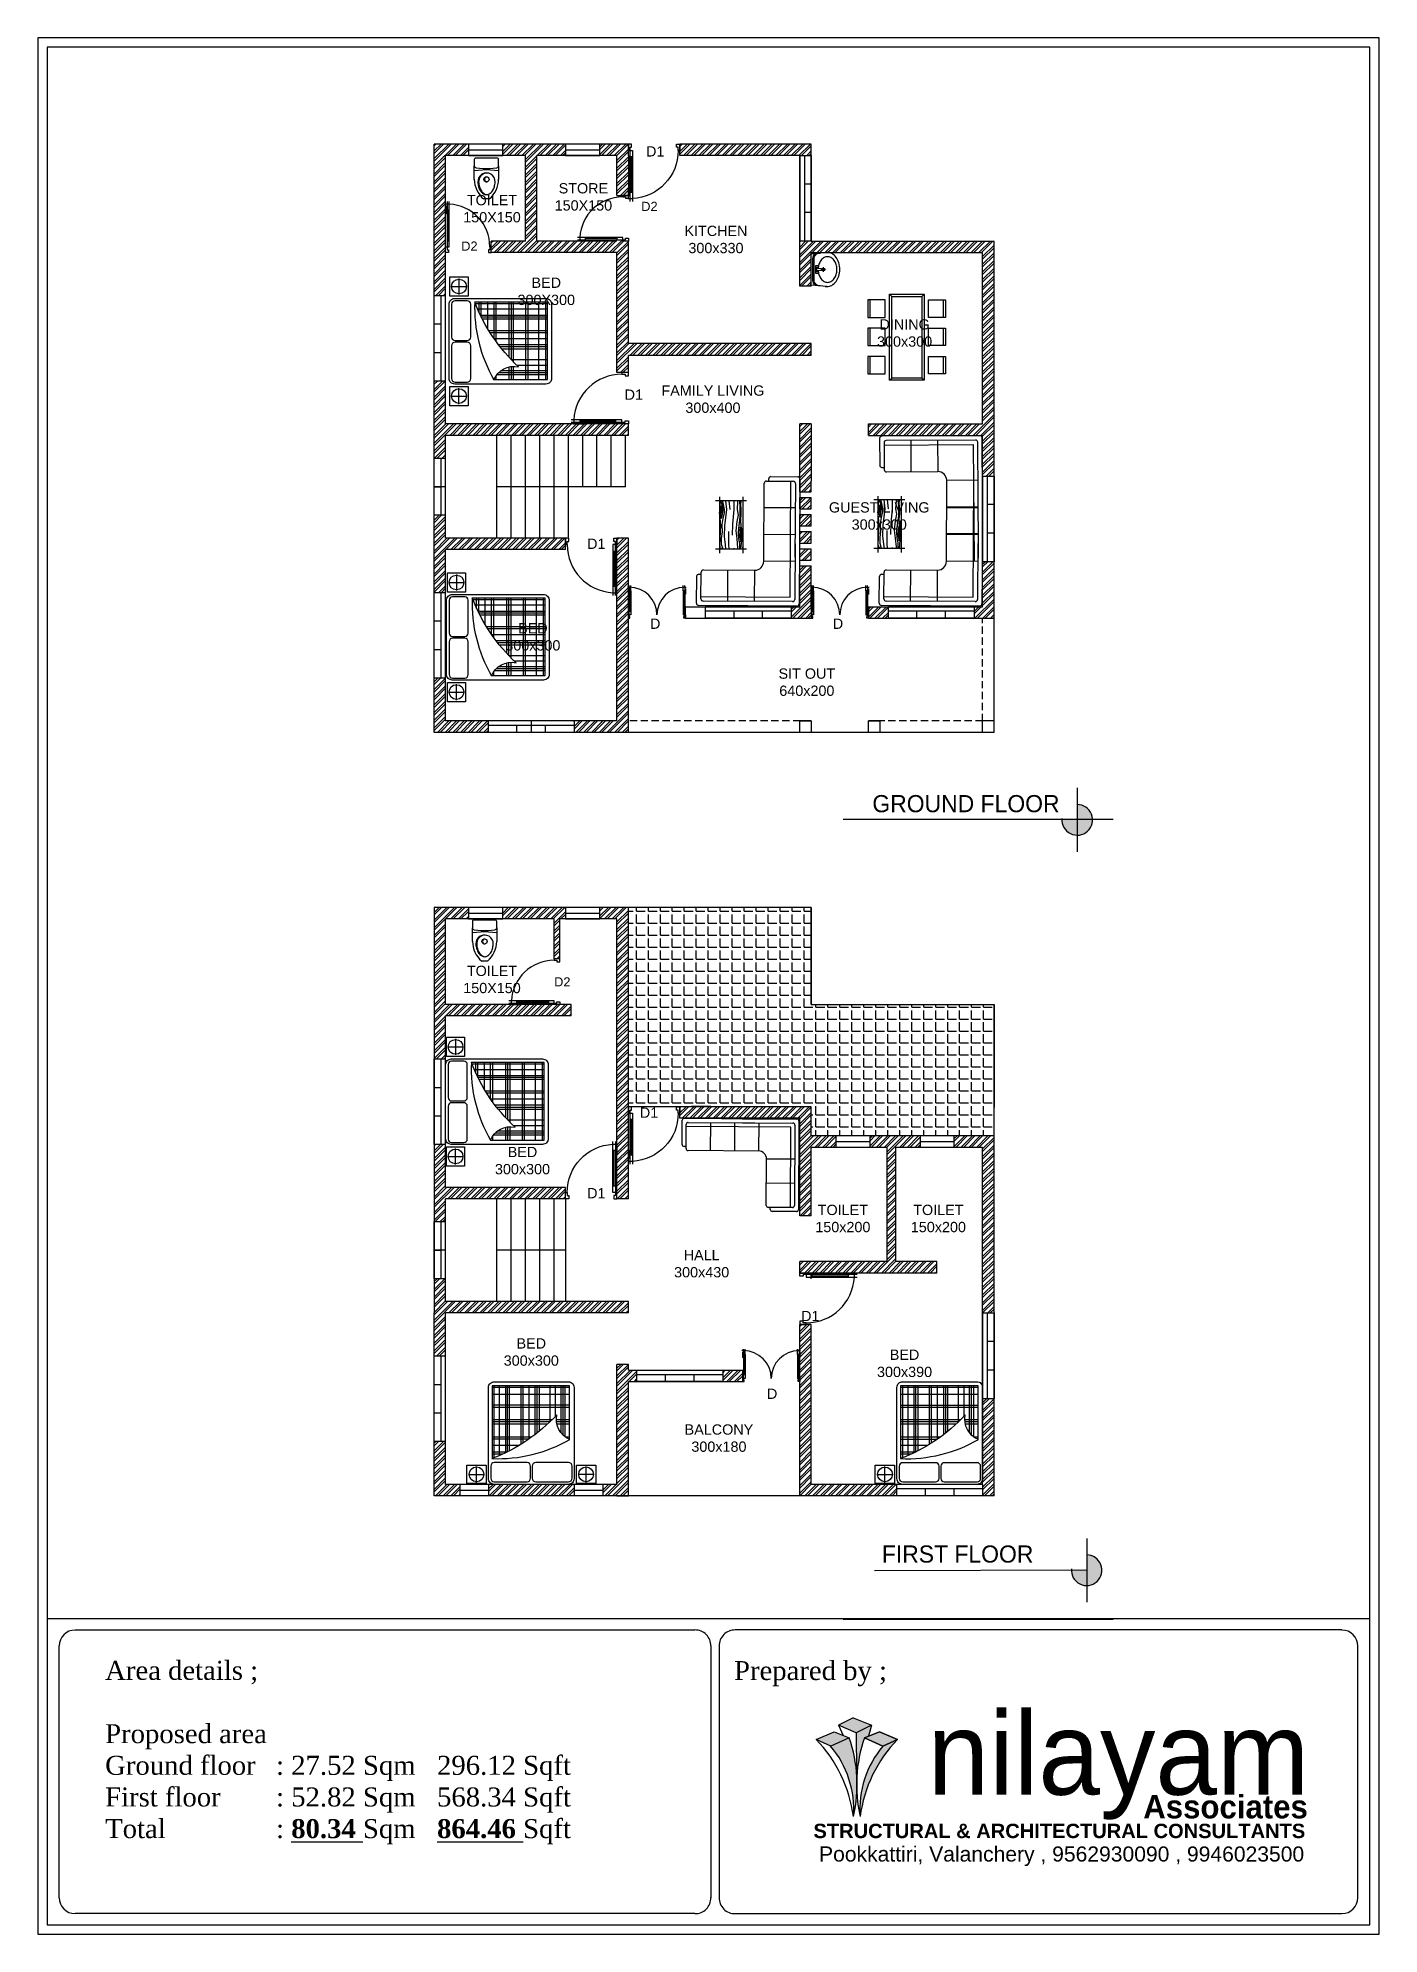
# Model space of a CAD drawing. Header units: millimetres. Extents: x 3220 to 17771, y -3925 to 7376.
# Drawn here: x 14459 to 16807, y 4056 to 7376 of the extents above; entities that cross this region are included whole.
import ezdxf

# ---------------------------------------------------------------- set-up
doc = ezdxf.new("R2010")
doc.units = ezdxf.units.MM
doc.header["$LTSCALE"] = 2
doc.linetypes.add('DASHED2', pattern=[9.525, 6.35, -3.175])
doc.layers.add('NETMANH', color=44, linetype='Continuous')
doc.layers.add('PLAN', color=10, linetype='Continuous')
pattern_1 = [(45, (4445.67, 0), (-6.735192, 6.735192), []), (45, (4450.16, 0), (-6.735192, 6.735192), [])]

msp = doc.modelspace()

# ---------------------------------------------------------------- texts
for s, width, insert, char_height, attachment_point in [('{\\fArial|b0|i0|c0|p34;D1}', 47.66, (15523.6, 7168), 18, 7), ('\\pxqc;{\\fArial|b0|i0|c0|p34;STORE\\P150X150}', 202.485, (15312.7, 7121.4), 18, 1), ('\\pxqc;{\\fArial|b0|i0|c0|p34;TOILET\\P150X150}', 202.485, (15152.7, 7100.7), 18, 1), ('{\\fArial|b0|i0|c0|p34;D2}', 47.66, (15515.2, 7072.7), 16, 7), ('\\pxqc;{\\fArial|b0|i0|c0|p34;KITCHEN\\P300x330}', 202.485, (15544.7, 7046.8), 18, 1), ('{\\fArial|b0|i0|c0|p34;D2}', 47.66, (15200.1, 7019.2), 16, 1), ('\\pxqc;{\\fArial|b0|i0|c0|p34;BED\\P300X300}', 202.485, (15247.7, 6956), 18, 1), ('\\pxqc;{\\fArial|b0|i0|c0|p34;DINING\\P300x300}', 202.485, (15874.9, 6883.1), 18, 1), ('{\\fArial|b0|i0|c0|p34;D1}', 47.66, (15486.1, 6760.1), 18, 1), ('\\pxqc;{\\fArial|b0|i0|c0|p34;FAMILY LIVING\\P300x400}', 202.485, (15539.4, 6767.2), 18, 1), ('\\pxqc;{\\fArial|b0|i0|c0|p34;GUEST LIVING\\P300x300}', 202.485, (15830.5, 6562.7), 18, 1), ('{\\fArial|b0|i0|c0|p34;D1}', 47.66, (15420.5, 6499), 18, 1), ('\\pxqc;{\\fArial|b0|i0|c0|p34;BED\\P300x300}', 202.485, (15224.2, 6351.1), 18, 1), ('{\\fArial|b0|i0|c0|p34;D}', 47.66, (15530.5, 6359), 18, 1), ('{\\fArial|b0|i0|c0|p34;D}', 47.66, (15850.5, 6359), 18, 1), ('\\pxqc;{\\fArial|b0|i0|c0|p34;SIT OUT\\P640x200}', 202.485, (15703.8, 6271.7), 18, 1), ('GROUND FLOOR', 1678.555, (15919.7, 6050), 30, 1), ('\\pxqc;{\\fArial|b0|i0|c0|p34;TOILET\\P150X150}', 202.485, (15152.7, 5751.2), 18, 1), ('{\\fArial|b0|i0|c0|p34;D2}', 47.66, (15362.7, 5730.9), 16, 1), ('{\\fArial|b0|i0|c0|p34;D1}', 47.66, (15544.9, 5485), 18, 9), ('\\pxqc;{\\fArial|b0|i0|c0|p34;BED\\P300x300}', 202.485, (15206.1, 5434.1), 18, 1), ('{\\fArial|b0|i0|c0|p34;D1}', 47.66, (15420.5, 5344), 18, 7), ('\\pxqc;{\\fArial|b0|i0|c0|p34;TOILET\\P150x200}', 202.485, (15766.8, 5332.7), 18, 1), ('\\pxqc;{\\fArial|b0|i0|c0|p34;TOILET\\P150x200}', 202.485, (15934, 5332.7), 18, 1), ('\\pxqc;{\\fArial|b0|i0|c0|p34;HALL\\P\\pt2;300x430}', 202.485, (15519.7, 5253.6), 18, 1), ('{\\fArial|b0|i0|c0|p34;D1}', 47.66, (15795, 5146.9), 18, 1), ('\\pxqc;{\\fArial|b0|i0|c0|p34;BED\\P300x300}', 202.485, (15221.5, 5098.9), 18, 1), ('\\pxqc;{\\fArial|b0|i0|c0|p34;BED\\P300x390}', 202.485, (15874.8, 5079.1), 18, 1), ('{\\fArial|b0|i0|c0|p34;D}', 47.66, (15735.2, 5010.8), 18, 1), ('\\pxqc;{\\fArial|b0|i0|c0|p34;BALCONY\\P300x180}', 202.485, (15549.9, 4948.2), 18, 1), ('FIRST FLOOR', 1678.555, (15936.3, 4736.2), 30, 1)]:
    msp.add_mtext_dynamic_manual_height_columns(s, width=width, gutter_width=12.5, heights=[0], dxfattribs=dict(insert=insert, char_height=char_height, attachment_point=attachment_point))
at = {"attachment_point": 1}
for s, insert, char_height, width in [('{\\fTimes New Roman|b0|i0|c0|p18;Area details ;\\P\\pxt9;\\PProposed area\\PGround floor ^I: 27.52 Sqm   296.12 Sqft\\PFirst floor^I: 52.82 Sqm   568.34 Sqft\\PTotal^I: \\fTimes New Roman|b1|i0|c0|p18;\\L80.34 \\fTimes New Roman|b0|i0|c0|p18;\\lSqm   \\fTimes New Roman|b1|i0|c0|p18;\\L864.46\\fTimes New Roman|b0|i0|c0|p18;\\l Sqft}', (14576.9, 4534.1), 33.2387, 928.144), ('{\\fTimes New Roman|b0|i0|c0|p18;Prepared by ;}', (15677.6, 4533.8), 33.239, 771.575), ('{\\fTimes New Roman|b0|i0|c0|p18;Prepared by ;}', (15677.6, 4533.8), 33.239, 771.575)]:
    msp.add_mtext(s, dxfattribs=dict(at, insert=insert, char_height=char_height, width=width))

# ---------------------------------------------------------------- blocks, each defined once
blk = doc.blocks.new('mb-di800')
blk.add_line((25, 850), (-8, 850))
for points in [[(25, 893), (25, 850)], [(65, 850), (65, 893)], [(25, 806), (3, 806), (3, 677)], [(25, 785), (8, 785), (8, 677), (3, 677)], [(25, 750), (65, 750), (65, 850), (25, 850), (25, 750)], [(25, 763), (25, 187)], [(65, 200), (65, 777)], [(65, 200), (25, 200), (25, 100), (65, 100), (65, 200)]]:
    blk.add_lwpolyline(points)
for points in [[(0, 0), (0, 100), (25, 100), (25, 50), (50, 50), (50, 0)], [(800, 0), (800, 100), (775, 100), (775, 50), (750, 50), (750, 0)]]:
    blk.add_lwpolyline(points, close=True)
at = {"layer": 'NETMANH', "linetype": 'Continuous'}
blk.add_line((45, 200), (45, 750), dxfattribs=at)
blk.add_arc((25, 100), 750, 0, 86.9428, dxfattribs=at)
blk = doc.blocks.new('mb-di2-1800')
for p, q in [((25, 975), (-25, 975)), ((25, 975), (25, 1025)), ((25, 924), (25, 896)), ((75, 975), (75, 1025)), ((75, 855), (75, 220)), ((1725, 975), (1725, 1025)), ((1725, 855), (1725, 220)), ((1775, 975), (1775, 1025)), ((1775, 975), (1825, 975)), ((1775, 924), (1775, 896))]:
    blk.add_line(p, q)
for points in [[(25, 924), (-3, 924), (-3, 755)], [(25, 896), (2, 896), (2, 755), (-3, 755)], [(25, 855), (75, 855), (75, 975), (25, 975), (25, 855)], [(25, 878), (25, 220)], [(1775, 855), (1725, 855), (1725, 975), (1775, 975), (1775, 855)], [(1775, 924), (1803, 924), (1803, 755)], [(1775, 896), (1798, 896), (1798, 755), (1803, 755)], [(1775, 878), (1775, 220)], [(25, 220), (75, 220), (75, 100), (25, 100), (25, 220)], [(1775, 220), (1725, 220), (1725, 100), (1775, 100), (1775, 220)]]:
    blk.add_lwpolyline(points)
for points in [[(50, 0), (50, 50), (25, 50), (25, 100), (0, 100), (0, 0)], [(1750, 0), (1750, 50), (1775, 50), (1775, 100), (1800, 100), (1800, 0)]]:
    blk.add_lwpolyline(points, close=True)
at = {"layer": 'NETMANH', "linetype": 'Continuous'}
for p, q in [((50, 220), (50, 855)), ((1750, 220), (1750, 855))]:
    blk.add_line(p, q, dxfattribs=at)
at = {"layer": 'NETMANH'}
for centre, start, end in [((25, 100), 0, 90), ((1775, 100), 90, 180)]:
    blk.add_arc(centre, 875, start, end, dxfattribs=at)
blk = doc.blocks.new('g.doi1750x2100')
at = {"color": 44}
for p, q in [((-1285, -204), (-958, -204)), ((-1121, -40), (-1121, -367)), ((1285, -204), (958, -204)), ((1121, -40), (1121, -367)), ((451, -2018), (451, -683)), ((494, -2018), (494, -658)), ((494, -658), (803, -658)), ((530, -2018), (530, -645)), ((591, -616), (803, -616)), ((654, -2018), (654, -588)), ((764, -2018), (764, -542)), ((-785, -964), (-706, -964)), ((-687, -2018), (-687, -977)), ((-645, -2018), (-645, -1013)), ((-602, -2018), (-602, -1062)), ((-159, -2018), (-159, -1081)), ((-116, -2018), (-116, -1047)), ((-74, -2018), (-74, -1014)), ((-5, -964), (803, -964)), ((51, -2018), (51, -921)), ((51, -921), (803, -921)), ((175, -2018), (175, -842)), ((214, -2018), (214, -817)), ((253, -793), (803, -793)), ((-785, -1233), (-523, -1233)), ((-785, -1276), (-516, -1276)), ((-785, -1322), (-513, -1322)), ((-492, -2018), (-492, -1390)), ((-426, -1322), (803, -1322)), ((-379, -2018), (-379, -1276)), ((-379, -1276), (803, -1276)), ((-334, -1233), (803, -1233)), ((-785, -1574), (803, -1574)), ((-785, -1617), (803, -1617)), ((-785, -1840), (803, -1840)), ((-785, -1982), (803, -1982))]:
    blk.add_line(p, q, dxfattribs=at)
blk.add_line((-785, -921), (-784, -921))
for points in [[(-875, -117, -0.414214), (-758, 0), (758, 0, -0.414214), (875, -117), (875, -1983, -0.414214), (758, -2100), (-758, -2100, -0.414214), (-875, -1983)], [(-764, -52, 0.414214), (-835, -123), (-835, -373, 0.414214), (-764, -444), (-92, -444, 0.414214), (-21, -373), (-21, -123, 0.414214), (-92, -52)], [(86, -52, 0.414214), (15, -123), (15, -373, 0.414214), (86, -444), (758, -444, 0.414214), (829, -373), (829, -123, 0.414214), (758, -52)], [(-790, -919, -0.366781), (-523, -1423, -0.115738), (804, -527, 0.1416)]]:
    blk.add_lwpolyline(points, format="xyb", close=True)
for points in [[(-1318, -17), (-924, -17), (-924, -390), (-1318, -390)], [(924, -17), (1318, -17), (1318, -390), (924, -390)]]:
    blk.add_lwpolyline(points, close=True)
blk.add_lwpolyline([(-785, -916), (-785, -2018), (803, -2018), (803, -526)])
for centre in [(-1121, -204), (1121, -204)]:
    blk.add_circle(centre, 151)
blk = doc.blocks.new('mb-lavabo2')
at = {"linetype": 'Continuous'}
for points in [[(-261, -239), (-239, 0), (239, 0), (261, -239)], [(-15, -106), (-61, -106), (-61, -89), (-61, -71), (0, -71), (61, -71), (61, -89), (61, -106), (15, -106)], [(28, -80), (-28, -80)]]:
    blk.add_lwpolyline(points, dxfattribs=at)
for points in [[(-258, -212, 0.045361), (-261, -239, 0.126822)], [(-261, -239, 0.126822), (-242, -311, 0.10607), (-184, -377, 0.085783), (-103, -419, 0.075445), (0, -435, 0.075445), (103, -419, 0.085783), (184, -377, 0.10607), (242, -311, 0.126822), (261, -239, 0.045361), (258, -212, 0.10607)], [(-250, -136), (-250, -130, -0.414214), (-163, -43), (0, -43), (163, -43, -0.414214), (250, -130), (250, -136)], [(-245, -66, -0.229741), (-163, -26), (163, -26, -0.229741), (245, -66)], [(-197, -248, 0.12971), (-183, -300, 0.10642), (-139, -349, 0.084454), (-78, -380, 0.073566), (-1, -391, 0.073566), (76, -380, 0.084454), (137, -349, 0.10642), (181, -300, 0.12971), (194, -248, 0.12971), (181, -196, 0.10642), (137, -147, 0.084454), (76, -117, 0.058047), (15, -106, 0.073566)], [(-15, -106, 0.060302), (-78, -117, 0.084454), (-139, -147, 0.10642), (-183, -196, 0.12971), (-197, -248, 0.12971)], [(-28, -97), (-20, -97, -0.385832), (-16, -101), (-10, -156, 0.270314), (10, -156), (16, -101, -0.385832), (20, -97), (28, -97)]]:
    blk.add_lwpolyline(points, format="xyb", dxfattribs=at)
at = {"color": 44, "linetype": 'Continuous'}
for points in [[(-36, -186), (0, -186), (36, -186)], [(-26, -89), (-17, -89)], [(0, -217), (0, -159)], [(26, -89), (17, -89)]]:
    blk.add_lwpolyline(points, dxfattribs=at)
for centre in [(-43, -89), (0, -186), (43, -89)]:
    blk.add_circle(centre, 17.4, dxfattribs=at)
at = {"linetype": 'Continuous'}
blk.add_circle((0, -186), 21.7, dxfattribs=at)
blk = doc.blocks.new('ban6c 800x2000')
for p, q in [((-854, 1463), (-854, 1868)), ((-350, 1950), (-400, 2000)), ((400, 2000), (350, 1950)), ((853, 1463), (853, 1868)), ((-854, 806), (-854, 1211)), ((853, 806), (853, 1211)), ((-854, 152), (-854, 556)), ((853, 152), (853, 556)), ((-400, 0), (-350, 50)), ((400, 0), (350, 50))]:
    blk.add_line(p, q)
for points in [[(-503, 1868), (-904, 1868), (-904, 1463), (-503, 1463)], [(-400, 2000), (400, 2000), (400, 0), (-400, 0)], [(-350, 1950), (350, 1950), (350, 50), (-350, 50)], [(503, 1868), (903, 1868), (903, 1463), (503, 1463)], [(-503, 1211), (-904, 1211), (-904, 806), (-503, 806)], [(503, 1211), (903, 1211), (903, 806), (503, 806)], [(-503, 556), (-904, 556), (-904, 152), (-503, 152)], [(503, 556), (903, 556), (903, 152), (503, 152)]]:
    blk.add_lwpolyline(points, close=True)
blk = doc.blocks.new('bo salon20')
for p, q in [((-3210, 1819), (-3210, 2487)), ((-3154, 2542), (-1096, 2542)), ((-3099, 1708), (-3099, 2376)), ((-3043, 2431), (-1207, 2431)), ((-1541, 2542), (-39, 2542)), ((-1541, 2431), (-151, 2431)), ((-95, 2376), (-95, 151)), ((16, 2487), (16, 39)), ((-3099, 1764), (-3154, 1764)), ((-1096, 1652), (-3043, 1652)), ((-874, 151), (-874, 1430)), ((-151, 95), (-818, 95)), ((-762, 39), (-762, 95)), ((-39, -16), (-707, -16))]:
    blk.add_line(p, q)
for centre, radius, start, end in [((-3154, 2487), 55.6, 90, 180), ((-3043, 2376), 55.6, 90, 180), ((-151, 2376), 55.6, 0, 90), ((-39, 2487), 55.6, 0, 90), ((-3154, 1819), 55.6, 180, 270), ((-3043, 1708), 55.6, 180, 270), ((-1096, 1430), 223, 0, 90), ((-818, 151), 55.6, 180, 270), ((-707, 39), 55.6, 180, 270), ((-151, 151), 55.6, 270, 0), ((-39, 39), 55.6, 270, 0)]:
    blk.add_arc(centre, radius, start, end)
at = {"layer": 'NETMANH'}
for p, q in [((-2431, 2431), (-2431, 1652)), ((-1764, 2431), (-1764, 1652)), ((-1096, 2431), (-1096, 1652)), ((-206, 2320), (-3099, 2320)), ((-206, 95), (-206, 2320)), ((-95, 1430), (-874, 1430)), ((-95, 762), (-874, 762))]:
    blk.add_line(p, q, dxfattribs=at)
blk = doc.blocks.new('nilayan new')
h = blk.add_hatch(color=256)
h.set_gradient(color1=(13, 97, 231), color2=(163, 196, 250), one_color=1, tint=0.81, name='HEMISPHERICAL')
h.paths.add_polyline_path([(-542.848, 296.148), (-543.052, 296.23), (-543.218, 296.149), (-543.018, 296.064)])
h.paths.add_polyline_path([(-543.016, 295.622, -0.006631), (-543.013, 295.58, -0.069334), (-542.927, 296.007), (-542.882, 296.026), (-542.848, 296.148), (-543.018, 296.064)])
h = blk.add_hatch(color=256)
h.set_gradient(color1=(171, 171, 160), color2=(233, 233, 231), one_color=1, tint=0.91)
h.paths.add_polyline_path([(-543.265, 296.076), (-543.464, 295.991), (-543.303, 295.916), (-543.099, 296.007)])
h.paths.add_polyline_path([(-543.099, 296.007), (-543.303, 295.916, -0.197043), (-543.05, 295.133, 0.041266), (-543.013, 295.39, -0.030102), (-543.013, 295.58, 0.069334)])
h.paths.add_polyline_path([(-542.927, 296.007), (-542.722, 295.916), (-542.561, 295.991), (-542.76, 296.076)])
h.paths.add_polyline_path([(-542.561, 295.991), (-542.722, 295.916, 0.197043), (-542.976, 295.133, -0.158169)])
for p, q in [((-543.052, 296.23), (-543.218, 296.149)), ((-543.018, 296.064), (-543.218, 296.149)), ((-543.218, 296.149), (-543.163, 296.034)), ((-543.052, 296.23), (-542.848, 296.148)), ((-542.848, 296.148), (-543.018, 296.064)), ((-542.848, 296.148), (-542.882, 296.026)), ((-543.464, 295.991), (-543.265, 296.076)), ((-543.303, 295.916), (-543.464, 295.991)), ((-543.099, 296.007), (-543.303, 295.916)), ((-543.265, 296.076), (-543.099, 296.007)), ((-543.018, 296.064), (-543.016, 295.622)), ((-542.76, 296.076), (-542.927, 296.007)), ((-542.927, 296.007), (-542.722, 295.916)), ((-542.561, 295.991), (-542.76, 296.076)), ((-542.722, 295.916), (-542.561, 295.991))]:
    blk.add_line(p, q)
for points in [[(-543.265, 296.076), (-543.099, 296.007), (-543.303, 295.916), (-543.464, 295.991), (-543.265, 296.076)], [(-542.76, 296.076), (-542.561, 295.991), (-542.722, 295.916), (-542.927, 296.007), (-542.76, 296.076)]]:
    blk.add_lwpolyline(points)
for centre, radius, start, end in [((-544.579, 294.922), 1.544, 7.8259, 43.7778), ((-544.132, 295.215), 1.085, 355.6446, 40.2323), ((-544.588, 295.485), 1.579, 347.0994, 19.3132), ((-541.437, 295.485), 1.579, 160.6868, 192.9006), ((-541.893, 295.215), 1.085, 139.7677, 184.3554), ((-541.446, 294.922), 1.544, 136.2222, 172.1741)]:
    blk.add_arc(centre, radius, start, end)
at = {"attachment_point": 1}
for s, width, insert, char_height in [('{\\fBauhaus|b0|i0|c0|p2;\\C5;nilayam}', 18.84828, (-542.225, 296.297), 0.92248), ('{\\fArial|b0|i0|c0|p34;Pookkattiri, Valanchery , 9562930090 , 9946023500}', 13.33237, (-543.433, 294.798), 0.168)]:
    blk.add_mtext_dynamic_manual_height_columns(s, width=width, gutter_width=1, heights=[0], dxfattribs=dict(at, insert=insert, char_height=char_height))
for s, insert, char_height, width in [('{\\fBauhaus|b1|i0|c0|p2;Associates}', (-539.823, 295.37), 0.25945, 11.05359), ('{\\fArial Greek|b1|i0|c0|p34;STRUCTURAL & ARCHITECTURAL CONSULTANTS}', (-543.495, 295.051), 0.16, 15.33754)]:
    blk.add_mtext(s, dxfattribs=dict(at, insert=insert, char_height=char_height, width=width))

# ---------------------------------------------------------------- hatches: boundary and pattern name
at = {"true_color": 0xf8991e}
h = msp.add_hatch(dxfattribs=at)
h.set_pattern_fill('ANSI32', color=30)
h.paths.add_polyline_path([(15382.7, 5363.2), (15172.7, 5363.2), (15172.7, 5438.2), (15152.7, 5438.2), (15152.7, 5303.2), (15172.7, 5303.2), (15172.7, 5343.2), (15382.7, 5343.2), (15382.7, 5354.4)])
h.paths.add_polyline_path([(15172.7, 5663.2), (15392.7, 5663.2), (15392.7, 5683.2), (15362.7, 5683.2), (15172.7, 5683.2), (15172.7, 5833.2), (15212.7, 5833.2), (15212.7, 5853.2), (15152.7, 5853.2), (15152.7, 5588.2), (15172.7, 5588.2)])
h.paths.add_polyline_path([(15382.7, 5853.2), (15272.7, 5853.2), (15272.7, 5833.2), (15362.7, 5833.2), (15362.7, 5763.2), (15372.7, 5763.2), (15372.7, 5833.2), (15382.7, 5833.2)], flags=17)
h.paths.add_polyline_path([(15855.7, 5453.2), (15812.7, 5453.2), (15812.7, 5504.2), (15582.7, 5504.2), (15582.7, 5492.9), (15582.7, 5484.2), (15792.7, 5484.2), (15792.7, 5374.2), (15792.7, 5313.2), (15812.7, 5313.2), (15812.7, 5373.2), (15812.7, 5433.2), (15855.7, 5433.2)])
h.paths.add_polyline_path([(16003.1, 5453.2), (15915.7, 5453.2), (15915.7, 5433.2), (15945.2, 5433.2), (15945.2, 5233.2), (15792.7, 5233.2), (15792.7, 5213.2), (15803.9, 5213.2), (16032.7, 5213.2), (16032.7, 5233.2), (15960.2, 5233.2), (15960.2, 5433.2), (16003.1, 5433.2)])
h.paths.add_polyline_path([(16132.7, 5453.2), (16063.1, 5453.2), (16063.1, 5433.2), (16112.7, 5433.2), (16112.7, 5253.2), (16112.7, 5203.2), (16112.7, 5143.2), (16132.7, 5143.2)])
h.paths.add_polyline_path([(16132.7, 4993.2), (16112.7, 4993.2), (16112.7, 4843.2), (16112.7, 4823.2), (16132.7, 4823.2)])
h.paths.add_polyline_path([(15962.7, 4843.2), (15812.7, 4843.2), (15812.7, 5123.2), (15792.7, 5123.2), (15792.7, 5074.5), (15792.9, 5074.5), (15792.9, 5065.1), (15792.7, 5043.2), (15792.7, 5023.2), (15792.7, 4823.2), (15962.7, 4823.2)])
h.paths.add_polyline_path([(15492.7, 4843.2), (15492.7, 5053.2), (15472.7, 5053.2), (15472.7, 4843.2), (15447.7, 4843.2), (15447.7, 4823.2), (15492.7, 4823.2)])
h.paths.add_polyline_path([(15197.7, 4843.2), (15172.7, 4843.2), (15172.7, 4918.2), (15152.7, 4918.2), (15152.7, 4823.2), (15197.7, 4823.2)])
h.paths.add_polyline_path([(15397.7, 4843.2), (15247.7, 4843.2), (15247.7, 4823.2), (15397.7, 4823.2)])
h.paths.add_polyline_path([(15172.7, 5143.2), (15492.7, 5143.2), (15492.7, 5163.2), (15172.7, 5163.2), (15172.7, 5203.2), (15152.7, 5203.2), (15152.7, 5143.2), (15152.7, 5068.2), (15172.7, 5068.2)])
h.paths.add_polyline_path([(15492.7, 5853.2), (15442.7, 5853.2), (15442.7, 5833.2), (15472.7, 5833.2), (15472.7, 5683.2), (15472.7, 5663.2), (15472.7, 5343.2), (15492.7, 5343.2), (15492.7, 5503.2), (15492.7, 5504.2)])
h.paths.add_polyline_path([(15692.7, 5043.2), (15657.7, 5043.2), (15657.7, 5023.2), (15692.7, 5023.2), (15692.7, 5028.7)])
h.paths.add_polyline_path([(15507.7, 5043.2), (15492.7, 5043.2), (15492.7, 5023.2), (15507.7, 5023.2)])
h.paths.add_polyline_path([(15357, 5706.1), (15393.5, 5706.1), (15393.5, 5739.1), (15357, 5739.1)], flags=9)
h.paths.add_polyline_path([(15270.1, 5041), (15375.5, 5041), (15375.5, 5108.2), (15270.1, 5108.2)], flags=9)
h.paths.add_polyline_path([(15981.7, 5274.5), (16087.2, 5274.5), (16087.2, 5341.7), (15981.7, 5341.7)], flags=9)
h.paths.add_polyline_path([(15928.8, 4698.7), (16253.8, 4698.7), (16253.8, 4743.7), (15928.8, 4743.7)], flags=9)
h.paths.add_polyline_path([(15912.2, 6012.5), (16277.2, 6012.5), (16277.2, 6057.5), (15912.2, 6057.5)], flags=9)
h.paths.add_polyline_path([(15668.4, 4480.8), (15946.7, 4480.8), (15946.7, 4551.8), (15668.4, 4551.8)], flags=25)
h.paths.add_polyline_path([(15668.4, 4480.8), (15946.7, 4480.8), (15946.7, 4551.8), (15668.4, 4551.8)], flags=25)
h.paths.add_polyline_path([(15517.1, 7158.2), (15558.3, 7158.2), (15558.3, 7195.2), (15517.1, 7195.2)], flags=9)
h.paths.add_polyline_path([(15194.4, 6994.4), (15231, 6994.4), (15231, 7027.3), (15194.4, 7027.3)], flags=9)
h.paths.add_polyline_path([(15509.5, 7064), (15546, 7064), (15546, 7097), (15509.5, 7097)], flags=9)
h.paths.add_polyline_path([(15198.3, 5693), (15308, 5693), (15308, 5760.1), (15198.3, 5760.1)], flags=25)
h.paths.add_polyline_path([(15585.7, 4890), (15714.9, 4890), (15714.9, 4957.1), (15585.7, 4957.1)], flags=9)
h.paths.add_polyline_path([(15568.3, 5195.7), (15673.8, 5195.7), (15673.8, 5262.9), (15568.3, 5262.9)], flags=9)
h.paths.add_polyline_path([(15814.5, 5274.5), (15920, 5274.5), (15920, 5341.7), (15814.5, 5341.7)], flags=25)
h.paths.add_polyline_path([(15923.3, 5021.2), (16028.8, 5021.2), (16028.8, 5088.4), (15923.3, 5088.4)], flags=9)
h.paths.add_polyline_path([(15254.7, 5376.2), (15360.2, 5376.2), (15360.2, 5443.4), (15254.7, 5443.4)], flags=9)
h.paths.add_polyline_path([(15198.3, 7042.5), (15308, 7042.5), (15308, 7109.7), (15198.3, 7109.7)], flags=9)
h.paths.add_polyline_path([(15358.3, 7063.2), (15468, 7063.2), (15468, 7130.4), (15358.3, 7130.4)], flags=9)
h.paths.add_polyline_path([(15586.4, 6988.6), (15705.7, 6988.6), (15705.7, 7055.8), (15586.4, 7055.8)], flags=9)
h.paths.add_polyline_path([(15294.2, 6898.1), (15403.8, 6898.1), (15403.8, 6965.3), (15294.2, 6965.3)], flags=9)
h.paths.add_polyline_path([(15272.7, 6293.2), (15378.2, 6293.2), (15378.2, 6360.4), (15272.7, 6360.4)], flags=9)
h.paths.add_polyline_path([(15750.6, 6213.5), (15858.8, 6213.5), (15858.8, 6280.6), (15750.6, 6280.6)], flags=9)
h.paths.add_polyline_path([(15545.8, 6709), (15735, 6709), (15735, 6776.2), (15545.8, 6776.2)], flags=9)
h.paths.add_polyline_path([(15923.5, 6824.9), (16028.9, 6824.9), (16028.9, 6892.1), (15923.5, 6892.1)], flags=9)
h.paths.add_polyline_path([(15839.3, 6504.5), (16024.4, 6504.5), (16024.4, 6571.6), (15839.3, 6571.6)], flags=9)
h.paths.add_polyline_path([(15728.7, 4983), (15755.9, 4983), (15755.9, 5020.1), (15728.7, 5020.1)], flags=9)
h.paths.add_polyline_path([(15844, 6331.2), (15871.2, 6331.2), (15871.2, 6368.3), (15844, 6368.3)], flags=9)
h.paths.add_polyline_path([(15524, 6331.2), (15551.2, 6331.2), (15551.2, 6368.3), (15524, 6368.3)], flags=9)
h.paths.add_polyline_path([(15512.9, 5475.1), (15554, 5475.1), (15554, 5512.2), (15512.9, 5512.2)], flags=9)
h.paths.add_polyline_path([(15788.5, 5119), (15829.7, 5119), (15829.7, 5156.1), (15788.5, 5156.1)], flags=9)
h.paths.add_polyline_path([(15414, 5334.1), (15455.2, 5334.1), (15455.2, 5371.2), (15414, 5371.2)], flags=9)
h.paths.add_polyline_path([(15479.7, 6732.2), (15520.8, 6732.2), (15520.8, 6769.3), (15479.7, 6769.3)], flags=9)
h.paths.add_polyline_path([(15414, 6471.1), (15455.2, 6471.1), (15455.2, 6508.2), (15414, 6508.2)], flags=9)
h.paths.add_polyline_path([(14566.9, 4200.7), (15385.3, 4200.7), (15385.3, 4552), (14566.9, 4552)], flags=9)
h = msp.add_hatch(dxfattribs=at)
h.set_pattern_fill('ANSI32', color=30)
h.set_pattern_definition(pattern_1)
h.paths.add_polyline_path([(15247.7, 6179.8), (15172.7, 6179.8), (15172.7, 6254.8), (15152.7, 6254.8), (15152.7, 6159.8), (15247.7, 6159.8)])
h.paths.add_polyline_path([(15492.7, 6359.8), (15492.7, 6499.8), (15472.7, 6499.8), (15472.7, 6179.8), (15397.7, 6179.8), (15397.7, 6159.8), (15492.7, 6159.8)])
h.paths.add_polyline_path([(16132.7, 6458.6), (16112.7, 6458.6), (16112.7, 6379.8), (16097.7, 6379.8), (16097.7, 6359.8), (16132.7, 6359.8)])
h.paths.add_polyline_path([(15947.7, 6379.8), (15912.7, 6379.8), (15912.7, 6359.8), (15947.7, 6359.8)])
h.paths.add_polyline_path([(15812.7, 6379.8), (15812.7, 6401.7), (15812.5, 6401.7), (15812.5, 6411.1), (15812.7, 6451.2), (15792.7, 6451.2), (15792.7, 6379.8), (15777.7, 6379.8), (15777.7, 6359.8), (15812.7, 6359.8), (15812.7, 6365.3)])
h.paths.add_polyline_path([(15812.7, 6571.2), (15792.8, 6571.2), (15792.7, 6560.9), (15792.7, 6551.2), (15812.7, 6551.2)])
h.paths.add_polyline_path([(15812.7, 6541.2), (15792.7, 6541.2), (15792.7, 6521.2), (15812.7, 6521.2)])
h.paths.add_polyline_path([(15812.7, 6511.2), (15792.7, 6511.2), (15792.7, 6491.2), (15812.7, 6491.2)])
h.paths.add_polyline_path([(15812.7, 6699.8), (15792.7, 6699.8), (15792.7, 6599.8), (15792.7, 6581.2), (15812.7, 6581.2), (15812.7, 6599.8)])
h.paths.add_polyline_path([(16132.7, 7019.8), (15812.7, 7019.8), (15792.7, 7019.8), (15792.7, 6940.8), (15812.7, 6940.8), (15812.7, 6999.8), (15834.7, 6999.8), (15837.1, 7000, -0.045361), (15840.2, 7000.3, -0.060721), (15844.3, 6999.8), (16112.7, 6999.8), (16112.7, 6699.8), (15912.7, 6699.8), (15912.7, 6679.8), (16112.7, 6679.8), (16112.7, 6608.6), (16132.7, 6608.6)])
h.paths.add_polyline_path([(15812.7, 6481.2), (15792.7, 6481.2), (15792.7, 6461.2), (15812.7, 6461.2)])
h.paths.add_polyline_path([(15492.7, 7019.8), (15482.7, 7019.8), (15482.7, 7022.3), (15472.7, 7022.3), (15416.4, 7022.3), (15414.2, 7022.3), (15414.2, 7020.6), (15425, 7020.6), (15472.7, 7019.8), (15332.7, 7019.8), (15332.7, 7169.8), (15382.7, 7169.8), (15382.7, 7189.8), (15272.7, 7189.8), (15272.7, 7169.8), (15312.7, 7169.8), (15312.7, 7019.8), (15252.7, 7019.8), (15252.7, 6999.8), (15472.7, 6999.8), (15472.7, 6789.8), (15492.7, 6789.8), (15492.7, 6819.8), (15812.7, 6819.8), (15812.7, 6840.8), (15492.7, 6840.8)])
h.paths.add_polyline_path([(15212.7, 7189.8), (15152.7, 7189.8), (15152.7, 6924.8), (15172.7, 6924.8), (15172.7, 6999.8), (15172.7, 7009.8), (15172.7, 7169.8), (15212.7, 7169.8)])
h.paths.add_polyline_path([(15492.7, 7169.8), (15492.7, 7189.8), (15442.7, 7189.8), (15442.7, 7169.8), (15472.7, 7169.8), (15472.7, 7099.8), (15492.7, 7099.8)], flags=17)
h.paths.add_polyline_path([(15492.7, 6699.8), (15481.4, 6699.8), (15172.7, 6699.8), (15172.7, 6774.8), (15152.7, 6774.8), (15152.7, 6639.8), (15172.7, 6639.8), (15172.7, 6679.8), (15492.7, 6679.8)])
h.paths.add_polyline_path([(15172.7, 6479.8), (15382.7, 6479.8), (15382.7, 6499.8), (15172.7, 6499.8), (15172.7, 6539.8), (15152.7, 6539.8), (15152.7, 6404.8), (15172.7, 6404.8)])
h.paths.add_polyline_path([(15517.1, 7158.2), (15558.3, 7158.2), (15558.3, 7195.2), (15517.1, 7195.2)], flags=9)
h.paths.add_polyline_path([(15194.4, 6994.4), (15231, 6994.4), (15231, 7027.3), (15194.4, 7027.3)], flags=9)
h.paths.add_polyline_path([(15509.5, 7064), (15546, 7064), (15546, 7097), (15509.5, 7097)], flags=25)
h.paths.add_polyline_path([(15492.8, 5770.8), (15529.4, 5770.8), (15529.4, 5803.8), (15492.8, 5803.8)], flags=9)
h.paths.add_polyline_path([(15206.1, 5657.8), (15242.7, 5657.8), (15242.7, 5690.7), (15206.1, 5690.7)], flags=9)
h.paths.add_polyline_path([(15210, 5693), (15319.7, 5693), (15319.7, 5760.1), (15210, 5760.1)], flags=9)
h.paths.add_polyline_path([(15370, 5693), (15479.7, 5693), (15479.7, 5760.1), (15370, 5760.1)], flags=9)
h.paths.add_polyline_path([(15597.4, 4890), (15726.6, 4890), (15726.6, 4957.1), (15597.4, 4957.1)], flags=9)
h.paths.add_polyline_path([(15580, 5195.7), (15685.5, 5195.7), (15685.5, 5262.9), (15580, 5262.9)], flags=9)
h.paths.add_polyline_path([(15826.2, 5244.5), (15931.7, 5244.5), (15931.7, 5311.7), (15826.2, 5311.7)], flags=9)
h.paths.add_polyline_path([(15935, 5021.2), (16040.5, 5021.2), (16040.5, 5088.4), (15935, 5088.4)], flags=9)
h.paths.add_polyline_path([(15605.8, 5535.3), (15711.3, 5535.3), (15711.3, 5602.5), (15605.8, 5602.5)], flags=9)
h.paths.add_polyline_path([(15266.4, 5376.2), (15371.8, 5376.2), (15371.8, 5443.4), (15266.4, 5443.4)], flags=9)
h.paths.add_polyline_path([(15198.3, 7042.5), (15308, 7042.5), (15308, 7109.7), (15198.3, 7109.7)], flags=9)
h.paths.add_polyline_path([(15358.3, 7063.2), (15468, 7063.2), (15468, 7130.4), (15358.3, 7130.4)], flags=25)
h.paths.add_polyline_path([(15586.4, 6988.6), (15705.7, 6988.6), (15705.7, 7055.8), (15586.4, 7055.8)], flags=25)
h.paths.add_polyline_path([(15294.2, 6898.1), (15403.8, 6898.1), (15403.8, 6965.3), (15294.2, 6965.3)], flags=25)
h.paths.add_polyline_path([(15272.7, 6293.2), (15378.2, 6293.2), (15378.2, 6360.4), (15272.7, 6360.4)], flags=9)
h.paths.add_polyline_path([(15750.6, 6213.5), (15858.8, 6213.5), (15858.8, 6280.6), (15750.6, 6280.6)], flags=9)
h.paths.add_polyline_path([(15545.8, 6709), (15735, 6709), (15735, 6776.2), (15545.8, 6776.2)], flags=9)
h.paths.add_polyline_path([(15923.5, 6824.9), (16028.9, 6824.9), (16028.9, 6892.1), (15923.5, 6892.1)], flags=25)
h.paths.add_polyline_path([(15839.3, 6504.5), (16024.4, 6504.5), (16024.4, 6571.6), (15839.3, 6571.6)], flags=9)
h.paths.add_polyline_path([(15740.4, 4983), (15767.6, 4983), (15767.6, 5020.1), (15740.4, 5020.1)], flags=9)
h.paths.add_polyline_path([(15844, 6331.2), (15871.2, 6331.2), (15871.2, 6368.3), (15844, 6368.3)], flags=9)
h.paths.add_polyline_path([(15524, 6331.2), (15551.2, 6331.2), (15551.2, 6368.3), (15524, 6368.3)], flags=9)
h.paths.add_polyline_path([(15524.6, 5464.1), (15565.7, 5464.1), (15565.7, 5501.2), (15524.6, 5501.2)], flags=9)
h.paths.add_polyline_path([(15800.2, 5119), (15841.4, 5119), (15841.4, 5156.1), (15800.2, 5156.1)], flags=9)
h.paths.add_polyline_path([(15425.7, 5334.1), (15466.9, 5334.1), (15466.9, 5371.2), (15425.7, 5371.2)], flags=9)
h.paths.add_polyline_path([(15479.7, 6732.2), (15520.8, 6732.2), (15520.8, 6769.3), (15479.7, 6769.3)], flags=9)
h.paths.add_polyline_path([(15414, 6471.1), (15455.2, 6471.1), (15455.2, 6508.2), (15414, 6508.2)], flags=9)
h.paths.add_polyline_path([(15610.8, 4457.5), (15945, 4457.5), (15945, 4542.7), (15610.8, 4542.7)], flags=25)
h.paths.add_polyline_path([(15610.8, 4457.5), (15945, 4457.5), (15945, 4542.7), (15610.8, 4542.7)], flags=25)
h = msp.add_hatch(dxfattribs=at)
h.set_pattern_fill('ANSI32', color=30)
h.set_pattern_definition(pattern_1)
h.paths.add_polyline_path([(15792.7, 7169.8), (15812.7, 7169.8), (15812.7, 7189.8), (15582.7, 7189.8), (15582.7, 7178.5), (15582.7, 7169.8)])
h = msp.add_hatch(color=256)
h.dxf.hatch_style = 1
h.paths.add_polyline_path([(16278.2, 6033.3), (16278.2, 6008.1), (16304.9, 6008.1, 0.397337)])
h.paths.add_polyline_path([(16305, 6006.6, 0.014491), (16304.9, 6008.1), (16278.2, 6008.1), (16278.2, 5979.8, 0.414214)])
h.paths.add_polyline_path([(16278.2, 6008.1), (16251.5, 6008.1, 0.014491), (16251.5, 6006.6, 0.414214), (16278.2, 5979.8)])
at = {"true_color": 0xffffff}
h = msp.add_hatch(dxfattribs=at)
h.set_pattern_fill('ANGLE', scale=3)
h.set_pattern_definition([(0, (0, 0), (0, 20.955), [15.24, -5.715]), (90, (0, 0), (-20.955, 1e-15), [15.24, -5.715])])
h.paths.add_polyline_path([(16132.7, 5683.2), (15812.7, 5683.2), (15812.7, 5853.2), (15492.7, 5853.2), (15492.7, 5504.2), (15812.7, 5504.2), (15812.7, 5503.2), (15812.7, 5453.2), (16132.7, 5453.2)])
h.paths.add_polyline_path([(15481.1, 5770.8), (15517.7, 5770.8), (15517.7, 5803.8), (15481.1, 5803.8)], flags=9)
h = msp.add_hatch(color=256)
h.dxf.hatch_style = 1
h.paths.add_polyline_path([(16294.8, 4719.6), (16294.8, 4694.3), (16321.5, 4694.3, 0.397337)])
h.paths.add_polyline_path([(16321.6, 4692.8, 0.014491), (16321.5, 4694.3), (16294.8, 4694.3), (16294.8, 4666, 0.414214)])
h.paths.add_polyline_path([(16294.8, 4694.3), (16268.1, 4694.3, 0.014491), (16268.1, 4692.8, 0.414214), (16294.8, 4666)])

# ---------------------------------------------------------------- linework, layer by layer
for p, q in [((15152.7, 6159.8), (15152.7, 7189.8)), ((15492.7, 7189.8), (15152.7, 7189.8)), ((15272.7, 7189.8), (15212.7, 7189.8)), ((15212.7, 7189.8), (15212.7, 7169.8)), ((15212.7, 7179.8), (15272.7, 7179.8)), ((15272.7, 7169.8), (15272.7, 7189.8)), ((15442.7, 7189.8), (15382.7, 7189.8)), ((15382.7, 7189.8), (15382.7, 7169.8)), ((15382.7, 7179.8), (15442.7, 7179.8)), ((15442.7, 7169.8), (15442.7, 7189.8)), ((15492.7, 7169.8), (15492.7, 7189.8)), ((15812.7, 7189.8), (15582.7, 7189.8)), ((15582.7, 7169.8), (15582.7, 7189.8)), ((15812.7, 7019.8), (15812.7, 7189.8)), ((15172.7, 6999.8), (15172.7, 7169.8)), ((15312.7, 7169.8), (15172.7, 7169.8)), ((15212.7, 7169.8), (15272.7, 7169.8)), ((15223, 7128), (15223, 7151.9)), ((15226.1, 7148.4), (15232.3, 7147.6)), ((15256.2, 7147.6), (15262.3, 7148.4)), ((15265.4, 7151.9), (15265.4, 7128)), ((15312.7, 7019.8), (15312.7, 7169.8)), ((15472.7, 7169.8), (15332.7, 7169.8)), ((15332.7, 7019.8), (15332.7, 7169.8)), ((15382.7, 7169.8), (15442.7, 7169.8)), ((15472.7, 7099.8), (15472.7, 7169.8)), ((15492.7, 7169.8), (15492.7, 7099.8)), ((15792.7, 7169.8), (15582.7, 7169.8)), ((15792.7, 6940.8), (15792.7, 7169.8)), ((15792.7, 7169.8), (15792.7, 7019.8)), ((15792.7, 7169.8), (15812.7, 7169.8)), ((15800.7, 7169.8), (15800.7, 7019.8)), ((15812.7, 7169.8), (15812.7, 7019.8)), ((15812.7, 7119.8), (15800.7, 7119.8)), ((15249.3, 7093.7), (15239.2, 7093.7)), ((15472.7, 7099.8), (15492.7, 7099.8)), ((15812.7, 7069.8), (15800.7, 7069.8)), ((15312.7, 7019.8), (15252.7, 7019.8)), ((15252.7, 6999.8), (15252.7, 7019.8)), ((15472.7, 7019.8), (15332.7, 7019.8)), ((15492.7, 6840.8), (15492.7, 7019.8)), ((15812.7, 7019.8), (15792.7, 7019.8)), ((15812.7, 7019.8), (16132.7, 7019.8)), ((16132.7, 6159.8), (16132.7, 7019.8)), ((15172.7, 6699.8), (15172.7, 6999.8)), ((15472.7, 6999.8), (15252.7, 6999.8)), ((15472.7, 6789.8), (15472.7, 6999.8)), ((15812.7, 6999.8), (16112.7, 6999.8)), ((15812.7, 6940.8), (15812.7, 6999.8)), ((16112.7, 6699.8), (16112.7, 6999.8)), ((15812.7, 6940.8), (15792.7, 6940.8)), ((15152.7, 6774.8), (15152.7, 6924.8)), ((15152.7, 6924.8), (15172.7, 6924.8)), ((15164.7, 6774.8), (15164.7, 6924.8)), ((15172.7, 6774.8), (15172.7, 6924.8)), ((15152.7, 6874.8), (15164.7, 6874.8)), ((15812.7, 6840.8), (15492.7, 6840.8)), ((15812.7, 6839.8), (15812.7, 6840.8)), ((15812.7, 6819.8), (15812.7, 6839.8)), ((15152.7, 6824.8), (15164.7, 6824.8)), ((15812.7, 6819.8), (15492.7, 6819.8)), ((15492.7, 6789.8), (15492.7, 6819.8)), ((15172.7, 6774.8), (15152.7, 6774.8)), ((15492.7, 6789.8), (15472.7, 6789.8)), ((15492.7, 6699.8), (15172.7, 6699.8)), ((15492.7, 6679.8), (15172.7, 6679.8)), ((15172.7, 6499.8), (15172.7, 6679.8)), ((15262.7, 6499.8), (15262.7, 6679.8)), ((15287.7, 6499.8), (15287.7, 6679.8)), ((15312.7, 6499.8), (15312.7, 6679.8)), ((15337.7, 6499.8), (15337.7, 6679.8)), ((15362.7, 6499.8), (15362.7, 6679.8)), ((15387.7, 6499.8), (15387.7, 6679.8)), ((15412.7, 6589.8), (15412.7, 6679.8)), ((15437.7, 6589.8), (15437.7, 6679.8)), ((15462.7, 6589.8), (15462.7, 6679.8)), ((15487.7, 6589.8), (15487.7, 6679.8)), ((15492.7, 6679.8), (15492.7, 6699.8)), ((15792.7, 6599.8), (15792.7, 6699.8)), ((15812.7, 6699.8), (15792.7, 6699.8)), ((15812.7, 6699.8), (15812.7, 6599.8)), ((15912.7, 6699.8), (16112.7, 6699.8)), ((15912.7, 6679.8), (15912.7, 6699.8)), ((15912.7, 6679.8), (16112.7, 6679.8)), ((15932.2, 6674.4), (15932.5, 6627.6)), ((16107.9, 6679.5), (15936.1, 6678.4)), ((16112.5, 6570.2), (16111.8, 6675.6)), ((16112.7, 6379.8), (16112.7, 6679.8)), ((15152.7, 6539.8), (15152.7, 6639.8)), ((15152.7, 6639.8), (15172.7, 6639.8)), ((15164.7, 6539.8), (15164.7, 6639.8)), ((15172.7, 6539.8), (15172.7, 6639.8)), ((15940.1, 6666.7), (15940.4, 6619.8)), ((16100.2, 6671.6), (15944, 6670.6)), ((16104.7, 6570.1), (16104.1, 6667.7)), ((15936.5, 6623.7), (15940.4, 6623.7)), ((15944.3, 6615.9), (16034.1, 6616.5)), ((16112.7, 6608.6), (16112.7, 6458.6)), ((16112.7, 6608.6), (16132.7, 6608.6)), ((16120.7, 6608.6), (16120.7, 6458.6)), ((16132.7, 6608.6), (16132.7, 6458.6)), ((15172.7, 6589.8), (15152.7, 6589.8)), ((15152.7, 6589.8), (15164.7, 6589.8)), ((15487.7, 6589.8), (15262.7, 6589.8)), ((15792.7, 6581.2), (15792.7, 6599.8)), ((15792.7, 6581.2), (15812.7, 6581.2)), ((15812.7, 6581.2), (15812.7, 6599.8)), ((15929.2, 6573.5), (15929.2, 6474.9)), ((15970, 6573.5), (15970, 6474.9)), ((16049.5, 6459.3), (16049.8, 6602.5)), ((16105.4, 6464.7), (16104.6, 6593.6)), ((15699.5, 6565.3), (15645.1, 6565.3)), ((15651.9, 6572.1), (15651.9, 6473.5)), ((15692.7, 6572.1), (15692.7, 6473.5)), ((15792.7, 6551.2), (15792.7, 6571.2)), ((15792.7, 6571.2), (15812.7, 6571.2)), ((15792.7, 6551.2), (15812.7, 6551.2)), ((15792.7, 6521.2), (15792.7, 6541.2)), ((15792.7, 6541.2), (15812.7, 6541.2)), ((15812.7, 6551.2), (15812.7, 6571.2)), ((15812.7, 6521.2), (15812.7, 6541.2)), ((15976.8, 6566.7), (15922.4, 6566.7)), ((16132.7, 6558.6), (16120.7, 6558.6)), ((15172.7, 6539.8), (15152.7, 6539.8)), ((15792.7, 6521.2), (15812.7, 6521.2)), ((15792.7, 6491.2), (15792.7, 6511.2)), ((15792.7, 6511.2), (15812.7, 6511.2)), ((15812.7, 6491.2), (15812.7, 6511.2)), ((16132.7, 6508.6), (16120.7, 6508.6)), ((15387.7, 6499.8), (15172.7, 6499.8)), ((15172.7, 6179.8), (15172.7, 6479.8)), ((15382.7, 6479.8), (15172.7, 6479.8)), ((15382.7, 6479.8), (15382.7, 6499.8)), ((15472.7, 6179.8), (15472.7, 6499.8)), ((15492.7, 6499.8), (15472.7, 6499.8)), ((15492.7, 6359.8), (15492.7, 6499.8)), ((15699.5, 6480.3), (15645.1, 6480.3)), ((15792.7, 6491.2), (15812.7, 6491.2)), ((15792.7, 6461.2), (15792.7, 6481.2)), ((15792.7, 6481.2), (15812.7, 6481.2)), ((15812.7, 6461.2), (15812.7, 6481.2)), ((15976.8, 6481.7), (15922.4, 6481.7)), ((16104.4, 6490.2), (16103.8, 6392.5)), ((16112.2, 6490.1), (16111.5, 6384.7)), ((15792.7, 6461.2), (15812.7, 6461.2)), ((15792.7, 6379.8), (15792.7, 6451.2)), ((15792.7, 6451.2), (15812.7, 6451.2)), ((15812.7, 6379.8), (15812.7, 6451.2)), ((15944, 6444.3), (16033.8, 6443.8)), ((16132.7, 6458.6), (16112.7, 6458.6)), ((15931.9, 6385.8), (15932.2, 6432.7)), ((15936.2, 6436.6), (15940.1, 6436.6)), ((15939.8, 6393.6), (15940.1, 6440.5)), ((15152.7, 6254.8), (15152.7, 6404.8)), ((15152.7, 6404.8), (15172.7, 6404.8)), ((15164.7, 6254.8), (15164.7, 6404.8)), ((15172.7, 6254.8), (15172.7, 6404.8)), ((15592.7, 6379.8), (15792.7, 6379.8)), ((15592.7, 6359.8), (15592.7, 6379.8)), ((15777.7, 6379.8), (15627.7, 6379.8)), ((15627.7, 6359.8), (15627.7, 6379.8)), ((15777.7, 6379.8), (15777.7, 6359.8)), ((15812.7, 6379.8), (15812.7, 6359.8)), ((15912.7, 6379.8), (16112.7, 6379.8)), ((15912.7, 6379.8), (15912.7, 6359.8)), ((16107.6, 6380.8), (15935.8, 6381.9)), ((16099.8, 6388.7), (15943.7, 6389.7)), ((15947.7, 6359.8), (15947.7, 6379.8)), ((16097.7, 6379.8), (15947.7, 6379.8)), ((16097.7, 6379.8), (16097.7, 6359.8)), ((15152.7, 6354.8), (15164.7, 6354.8)), ((15492.7, 6159.8), (15492.7, 6359.8)), ((15592.7, 6359.8), (15812.7, 6359.8)), ((15777.7, 6371.8), (15627.7, 6371.8)), ((15777.7, 6359.8), (15627.7, 6359.8)), ((15677.7, 6359.8), (15677.7, 6371.8)), ((15727.7, 6359.8), (15727.7, 6371.8)), ((15912.7, 6359.8), (16132.7, 6359.8)), ((16097.7, 6371.8), (15947.7, 6371.8)), ((16097.7, 6359.8), (15947.7, 6359.8)), ((15997.7, 6359.8), (15997.7, 6371.8)), ((16047.7, 6359.8), (16047.7, 6371.8)), ((15152.7, 6304.8), (15164.7, 6304.8)), ((15172.7, 6254.8), (15152.7, 6254.8)), ((15472.7, 6179.8), (15172.7, 6179.8)), ((15397.7, 6179.8), (15247.7, 6179.8)), ((15247.7, 6159.8), (15247.7, 6179.8)), ((15322.7, 6179.8), (15322.7, 6159.8)), ((15397.7, 6179.8), (15397.7, 6159.8)), ((15812.7, 6179.8), (15792.7, 6179.8)), ((15792.7, 6159.8), (15792.7, 6179.8)), ((15932.7, 6179.8), (15912.7, 6179.8)), ((15912.7, 6159.8), (15912.7, 6179.8)), ((16132.7, 6179.8), (16112.7, 6179.8)), ((16112.7, 6159.8), (16112.7, 6179.8)), ((16132.7, 6159.8), (15152.7, 6159.8)), ((15397.7, 6171.8), (15247.7, 6171.8)), ((15397.7, 6159.8), (15247.7, 6159.8)), ((15297.7, 6159.8), (15297.7, 6171.8)), ((15347.7, 6159.8), (15347.7, 6171.8)), ((16278.2, 6062.4), (16278.2, 5950.8)), ((15868.6, 6008.1), (16341, 6008.1)), ((15812.7, 5853.2), (15152.7, 5853.2)), ((15152.7, 5853.2), (15152.7, 5143.2)), ((15272.7, 5853.2), (15212.7, 5853.2)), ((15212.7, 5853.2), (15212.7, 5833.2)), ((15212.7, 5843.2), (15272.7, 5843.2)), ((15272.7, 5833.2), (15272.7, 5853.2)), ((15442.7, 5853.2), (15382.7, 5853.2)), ((15382.7, 5853.2), (15382.7, 5833.2)), ((15382.7, 5843.2), (15442.7, 5843.2)), ((15442.7, 5833.2), (15442.7, 5853.2)), ((15492.7, 5503.2), (15492.7, 5853.2)), ((15812.7, 5853.2), (15812.7, 5683.2)), ((15812.7, 5683.2), (15812.7, 5853.2)), ((15362.7, 5833.2), (15172.7, 5833.2)), ((15172.7, 5683.2), (15172.7, 5833.2)), ((15212.7, 5833.2), (15272.7, 5833.2)), ((15219.8, 5793.8), (15219.8, 5817.6)), ((15222.9, 5814.1), (15229, 5813.4)), ((15252.9, 5813.4), (15259.1, 5814.1)), ((15262.2, 5817.6), (15262.2, 5793.8)), ((15362.7, 5833.2), (15332.7, 5833.2)), ((15362.7, 5763.2), (15362.7, 5833.2)), ((15472.7, 5833.2), (15372.7, 5833.2)), ((15372.7, 5763.2), (15372.7, 5833.2)), ((15382.7, 5833.2), (15442.7, 5833.2)), ((15472.7, 5683.2), (15472.7, 5833.2)), ((15246, 5759.4), (15235.9, 5759.4)), ((15372.7, 5763.2), (15362.7, 5763.2)), ((15312.7, 5683.2), (15172.7, 5683.2)), ((15362.7, 5683.2), (15172.7, 5683.2)), ((15392.7, 5683.2), (15362.7, 5683.2)), ((15392.7, 5663.2), (15392.7, 5683.2)), ((15472.7, 5663.2), (15472.7, 5683.2)), ((15812.7, 5683.2), (16132.7, 5683.2)), ((16132.7, 4823.2), (16132.7, 5683.2)), ((16132.7, 5683.2), (16132.7, 5503.2)), ((15392.7, 5663.2), (15172.7, 5663.2)), ((15172.7, 5363.2), (15172.7, 5663.2)), ((15472.7, 5343.2), (15472.7, 5663.2)), ((15152.7, 5438.2), (15152.7, 5588.2)), ((15152.7, 5588.2), (15172.7, 5588.2)), ((15164.7, 5438.2), (15164.7, 5588.2)), ((15172.7, 5438.2), (15172.7, 5588.2)), ((15152.7, 5538.2), (15164.7, 5538.2)), ((15152.7, 5488.2), (15164.7, 5488.2)), ((15812.7, 5504.2), (15492.7, 5504.2)), ((15812.7, 5504.2), (15492.7, 5504.2)), ((15492.7, 5343.2), (15492.7, 5503.2)), ((15582.7, 5484.2), (15582.7, 5504.2)), ((15792.7, 5504.2), (15582.7, 5504.2)), ((15792.7, 5484.2), (15582.7, 5484.2)), ((15603, 5505.6), (15636.7, 5505.6)), ((15792.7, 5374.2), (15792.7, 5484.2)), ((15812.7, 5503.2), (15812.7, 5504.2)), ((15812.7, 5453.2), (15812.7, 5503.2)), ((16132.7, 5453.2), (15812.7, 5453.2)), ((15855.7, 5453.2), (15855.7, 5433.2)), ((15915.7, 5433.2), (15915.7, 5453.2)), ((16003.1, 5453.2), (16003.1, 5433.2)), ((16063.1, 5433.2), (16063.1, 5453.2)), ((15172.7, 5438.2), (15152.7, 5438.2)), ((15792.7, 5313.2), (15792.7, 5433.2)), ((15812.7, 5338.7), (15812.7, 5433.2)), ((15945.2, 5433.2), (15812.7, 5433.2)), ((15855.7, 5443.2), (15915.7, 5443.2)), ((15945.2, 5433.2), (15945.2, 5233.2)), ((16112.7, 5433.2), (15960.2, 5433.2)), ((15960.2, 5433.2), (15960.2, 5233.2)), ((16003.1, 5443.2), (16063.1, 5443.2)), ((16112.7, 5253.2), (16112.7, 5433.2)), ((15382.7, 5363.2), (15172.7, 5363.2)), ((15382.7, 5343.2), (15382.7, 5363.2)), ((15812.7, 5313.2), (15812.7, 5373.2)), ((15172.7, 5163.2), (15172.7, 5343.2)), ((15382.7, 5343.2), (15172.7, 5343.2)), ((15172.7, 5163.2), (15172.7, 5343.2)), ((15262.7, 5163.2), (15262.7, 5343.2)), ((15287.7, 5163.2), (15287.7, 5343.2)), ((15312.7, 5163.2), (15312.7, 5343.2)), ((15337.7, 5163.2), (15337.7, 5343.2)), ((15362.7, 5163.2), (15362.7, 5343.2)), ((15382.7, 5343.2), (15382.7, 5163.2)), ((15492.7, 5343.2), (15472.7, 5343.2)), ((15812.7, 5313.2), (15792.7, 5313.2)), ((15152.7, 5203.2), (15152.7, 5303.2)), ((15152.7, 5303.2), (15172.7, 5303.2)), ((15164.7, 5203.2), (15164.7, 5303.2)), ((15172.7, 5203.2), (15172.7, 5303.2)), ((15172.7, 5253.2), (15152.7, 5253.2)), ((15152.7, 5253.2), (15164.7, 5253.2)), ((15382.7, 5253.2), (15262.7, 5253.2)), ((16112.7, 4843.2), (16112.7, 5253.2)), ((16112.7, 5203.2), (16112.7, 5253.2)), ((15792.7, 5207.6), (15792.7, 5233.2)), ((15945.2, 5233.2), (15792.7, 5233.2)), ((16032.7, 5213.2), (15792.7, 5213.2)), ((15812.7, 5203.2), (15812.7, 5213.2)), ((16032.7, 5233.2), (15960.2, 5233.2)), ((16032.7, 5213.2), (16032.7, 5233.2)), ((15172.7, 5203.2), (15152.7, 5203.2)), ((16112.7, 4843.2), (16112.7, 5183.2)), ((15492.7, 5163.2), (15172.7, 5163.2)), ((15492.7, 5143.2), (15492.7, 5163.2)), ((15152.7, 4823.2), (15152.7, 5143.2)), ((15492.7, 5143.2), (15172.7, 5143.2)), ((15172.7, 4843.2), (15172.7, 5143.2)), ((15812.7, 5123.2), (15792.7, 5123.2)), ((15792.7, 5043.2), (15792.7, 5122.8)), ((15812.7, 4843.2), (15812.7, 5122.8)), ((16112.7, 5143.2), (16112.7, 4993.2)), ((16112.7, 5143.2), (16132.7, 5143.2)), ((16120.7, 5143.2), (16120.7, 4993.2)), ((16132.7, 5143.2), (16132.7, 4993.2)), ((16132.7, 5093.2), (16120.7, 5093.2)), ((15152.7, 4918.2), (15152.7, 5068.2)), ((15152.7, 5068.2), (15172.7, 5068.2)), ((15164.7, 4918.2), (15164.7, 5068.2)), ((15172.7, 4918.2), (15172.7, 5068.2)), ((15472.7, 4843.2), (15472.7, 5053.2)), ((15492.7, 5053.2), (15472.7, 5053.2)), ((15492.7, 5043.2), (15492.7, 5053.2)), ((15492.7, 5043.2), (15492.7, 5053.2)), ((15152.7, 5018.2), (15164.7, 5018.2)), ((15492.7, 5043.2), (15692.7, 5043.2)), ((15492.7, 5023.2), (15692.7, 5023.2)), ((15492.7, 4823.2), (15492.7, 5023.2)), ((15507.7, 5023.2), (15507.7, 5043.2)), ((15657.7, 5035.2), (15507.7, 5035.2)), ((15657.7, 5023.2), (15507.7, 5023.2)), ((15557.7, 5023.2), (15557.7, 5035.2)), ((15607.7, 5023.2), (15607.7, 5035.2)), ((15657.7, 5043.2), (15657.7, 5023.2)), ((15692.7, 5023.2), (15692.7, 5043.2)), ((15792.7, 5023.2), (15792.7, 5043.2)), ((15792.7, 4823.2), (15792.7, 5023.2)), ((16132.7, 5043.2), (16120.7, 5043.2)), ((16132.7, 4993.2), (16112.7, 4993.2)), ((15152.7, 4968.2), (15164.7, 4968.2)), ((15172.7, 4918.2), (15152.7, 4918.2)), ((16104.9, 4922), (16104.8, 4922)), ((16132.7, 4823.2), (15152.7, 4823.2)), ((15472.7, 4843.2), (15172.7, 4843.2)), ((15197.7, 4843.2), (15197.7, 4823.2)), ((15197.7, 4833.2), (15247.7, 4833.2)), ((15247.7, 4843.2), (15247.7, 4823.2)), ((15397.7, 4843.2), (15397.7, 4823.2)), ((15397.7, 4833.2), (15447.7, 4833.2)), ((15447.7, 4843.2), (15447.7, 4823.2)), ((16112.7, 4843.2), (15812.7, 4843.2)), ((16037.7, 4823.2), (15887.7, 4823.2)), ((16112.7, 4843.2), (15962.7, 4843.2)), ((15962.7, 4823.2), (15962.7, 4843.2)), ((16112.7, 4835.2), (15962.7, 4835.2)), ((16012.7, 4823.2), (16012.7, 4835.2)), ((16062.7, 4823.2), (16062.7, 4835.2)), ((16112.7, 4843.2), (16112.7, 4823.2)), ((16294.8, 4748.6), (16294.8, 4637)), ((16294.8, 4692.8), (15923.3, 4691.7)), ((14524.3, 4588.2), (14947.2, 4588.2)), ((14923.2, 4588.2), (15609.1, 4588.2)), ((16741.5, 4588.2), (15679.6, 4588.2)), ((15868.6, 4607.4), (16341, 4607.4)), ((14496.4, 4490.8), (14496.4, 4560.2)), ((15637.1, 4560.2), (15637.1, 4490.8)), ((15651.6, 4560.2), (15651.6, 4490.8)), ((16769.4, 4490.8), (16769.4, 4560.2)), ((14496.4, 4119.5), (14496.4, 4490.8)), ((15637.1, 4490.8), (15637.1, 4119.5)), ((15651.6, 4490.8), (15651.6, 4119.5)), ((16769.4, 4119.5), (16769.4, 4490.8)), ((14947.2, 4091.6), (14524.3, 4091.6)), ((15609.1, 4091.6), (14947.2, 4091.6)), ((15679.6, 4091.6), (16741.5, 4091.6))]:
    msp.add_line(p, q)
at = {"linetype": 'DASHED2'}
for p, q in [((16112.7, 6179.8), (16112.7, 6359.8)), ((15812.7, 6179.8), (15492.7, 6179.8)), ((16112.7, 6179.8), (15912.7, 6179.8))]:
    msp.add_line(p, q, dxfattribs=at)
at = {"color": 44}
for p, q in [((15972.3, 5015.8), (15972.3, 4889.6)), ((15981.8, 5015.8), (15981.8, 4893.5)), ((15992.4, 5015.8), (15992.4, 4898.3)), ((15995.4, 5015.8), (15995.4, 4899.5)), ((15999.1, 5015.8), (15999.1, 4901.7)), ((16019.4, 5015.8), (16019.4, 4913.1)), ((16022.7, 5015.8), (16022.7, 4915.2)), ((16033.4, 5015.8), (16033.4, 4922)), ((16044, 5015.8), (16044, 4930)), ((16047.6, 5015.8), (16047.6, 4932.8)), ((16051.3, 5015.8), (16051.3, 4935.7)), ((16070.1, 5015.8), (16070.1, 4952.3)), ((16079.8, 5015.8), (16079.8, 4962.1)), ((16089.2, 5015.8), (16089.2, 4934)), ((16092.9, 5015.8), (16092.9, 4929.9)), ((16096.5, 5015.8), (16096.5, 4926.7)), ((16104.9, 5012.8), (15969, 5012.8)), ((16104.9, 5000.7), (15969, 5000.7)), ((16104.9, 4981.5), (15969, 4981.5)), ((16104.9, 4977.9), (15969, 4977.9)), ((16074.1, 4956.3), (15969, 4956.3)), ((16070.1, 4952.4), (15969, 4952.4)), ((16066.3, 4948.7), (15969, 4948.7)), ((16104.9, 4956.3), (16081.6, 4956.3)), ((16104.9, 4952.4), (16081.8, 4952.4)), ((16104.9, 4948.7), (16082.4, 4948.7)), ((16038.1, 4925.6), (15969, 4925.6)), ((16033.4, 4922), (15969, 4922)), ((16104.9, 4925.6), (16098.1, 4925.6)), ((16016, 4911), (15969, 4911)), ((15995.4, 4899.5), (15969, 4899.5)), ((15987.1, 4895.9), (15969, 4895.9)), ((15927.8, 4860.6), (15955.7, 4860.6)), ((15941.8, 4846.6), (15941.8, 4874.6))]:
    msp.add_line(p, q, dxfattribs=at)
for points in [[(15262.3, 7148.4, 0.379919), (15265.4, 7151.9), (15265.4, 7162.9, 0.414214), (15262.9, 7165.4), (15225.5, 7165.4, 0.414214), (15223, 7162.9), (15223, 7151.9, 0.379919), (15226.1, 7148.4)], [(15259.4, 7123.2, 1.051391), (15229.1, 7123.2, 0.060335), (15230.4, 7115)], [(15230.6, 7123.2, 0.060335), (15231.9, 7115, 0.081386), (15235.3, 7107.7, 0.106971), (15240.6, 7102.7)], [(15249.3, 7102.7, 0.106971), (15254.7, 7107.7, 0.081386), (15258.1, 7115, 0.060335), (15259.4, 7123.2)], [(15239.1, 7102.7, 0.136416), (15244.2, 7101.3, 0.136416), (15249.3, 7102.7)], [(15259.1, 5814.1, 0.379919), (15262.2, 5817.6), (15262.2, 5828.6, 0.414214), (15259.7, 5831.1), (15222.3, 5831.1, 0.414214), (15219.8, 5828.6), (15219.8, 5817.6, 0.379919), (15222.9, 5814.1)], [(15256.1, 5789, 1.051391), (15225.8, 5789, 0.060335), (15227.1, 5780.7)], [(15227.3, 5789, 0.060335), (15228.6, 5780.7, 0.081386), (15232, 5773.4, 0.106971), (15237.4, 5768.4)], [(15246.1, 5768.4, 0.106971), (15251.4, 5773.4, 0.081386), (15254.8, 5780.7, 0.060335), (15256.1, 5789)], [(15235.9, 5768.4, 0.136416), (15241, 5767, 0.136416), (15246.1, 5768.4)]]:
    msp.add_lwpolyline(points, format="xyb")
for points in [[(15223, 7143.7), (15244.2, 7145.2), (15265.4, 7143.7)], [(15219.8, 5809.4), (15241, 5810.9), (15262.2, 5809.4)], [(16104.9, 4921.6), (16104.9, 5015.8), (15969, 5015.8), (15969, 4888.2)], [(15472.7, 4823.2), (15492.7, 4823.2), (15492.7, 4843.2)]]:
    msp.add_lwpolyline(points)
for points in [[(15792.7, 6179.8), (15812.7, 6179.8), (15812.7, 6159.8), (15792.7, 6159.8)], [(15912.7, 6179.8), (15932.7, 6179.8), (15932.7, 6159.8), (15912.7, 6159.8)], [(15958.6, 4844.6), (15924.9, 4844.6), (15924.9, 4876.6), (15958.6, 4876.6)]]:
    msp.add_lwpolyline(points, close=True)
for points in [[(16112.6, 4853.2, -0.414214), (16102.6, 4843.2), (15972.8, 4843.2, -0.414214), (15962.8, 4853.2), (15962.8, 5012.9, -0.414214), (15972.8, 5022.9), (16102.6, 5022.9, -0.414214), (16112.6, 5012.9)], [(16105.3, 4921.8, -0.366781), (16082.4, 4964.9, -0.115738), (15968.9, 4888.2, 0.1416)], [(16030.3, 4847.6, 0.414214), (16036.4, 4853.7), (16036.4, 4875.1, 0.414214), (16030.3, 4881.1), (15972.8, 4881.1, 0.414214), (15966.7, 4875.1), (15966.7, 4853.7, 0.414214), (15972.8, 4847.6)], [(16103.1, 4847.6, 0.414214), (16109.2, 4853.7), (16109.2, 4875.1, 0.414214), (16103.1, 4881.1), (16045.6, 4881.1, 0.414214), (16039.5, 4875.1), (16039.5, 4853.7, 0.414214), (16045.6, 4847.6)]]:
    msp.add_lwpolyline(points, format="xyb", close=True)
for centre, radius in [((15244.2, 7128), 4.55), ((15241, 5793.8), 4.55), ((15941.8, 4860.6), 12.9)]:
    msp.add_circle(centre, radius)
for centre, radius, start, end in [((15245.7, 7124), 15.2, 92.8613, 182.8701), ((15244.2, 7248), 101.1, 263.211, 276.789), ((15268.5, 7128.5), 45.5, 180.5512, 229.851), ((15254.2, 7121.7), 24.8, 195.8931, 214.5044), ((15248.1, 7117.5), 17.4, 214.5044, 238.9274), ((15245.2, 7128), 4.55, 96.3794, 263.6206), ((15219.9, 7128.5), 45.5, 310.149, 359.4488), ((15245.7, 7111.1), 9.88, 238.9274, 265.5985), ((15936.1, 6674.5), 3.9, 90.3754, 180.3754), ((16107.9, 6675.6), 3.9, 0.3754, 90.3754), ((15944, 6666.7), 3.9, 90.3754, 180.3754), ((16100.2, 6667.7), 3.9, 0.3754, 90.3754), ((15936.4, 6627.6), 3.9, 180.3754, 270.3754), ((15944.3, 6619.8), 3.9, 180.3754, 270.3754), ((16034.2, 6600.9), 15.6, 0.3754, 90.3754), ((15944, 6440.4), 3.9, 89.6246, 179.6246), ((16033.9, 6459.4), 15.6, 269.6246, 359.6246), ((15936.1, 6432.7), 3.9, 89.6246, 179.6246), ((15935.8, 6385.8), 3.9, 179.6246, 269.6246), ((15943.7, 6393.6), 3.9, 179.6246, 269.6246), ((16099.9, 6392.6), 3.9, 269.6246, 359.6246), ((16107.6, 6384.7), 3.9, 269.6246, 359.6246), ((16278.2, 6006.6), 26.8, 174.9616, 90), ((15241, 5913.7), 101.1, 263.211, 276.789), ((15265.3, 5794.2), 45.5, 180.5512, 229.851), ((15251, 5787.5), 24.8, 195.8931, 214.5044), ((15242.5, 5789.7), 15.2, 92.8613, 182.8701), ((15242, 5793.8), 4.55, 96.3794, 263.6206), ((15216.7, 5794.2), 45.5, 310.149, 359.4488), ((15244.8, 5783.3), 17.4, 214.5044, 238.9274), ((15242.5, 5776.8), 9.88, 238.9274, 265.5985), ((16294.8, 4692.8), 26.8, 174.9616, 90), ((14524.3, 4560.2), 27.9, 90, 180), ((15609.7, 4560.8), 27.4, 358.8163, 91.1837), ((15679, 4560.8), 27.4, 88.8163, 181.1837), ((16741.5, 4560.2), 27.9, 0, 90), ((14524.3, 4119.5), 27.9, 180, 270), ((15609.7, 4119), 27.4, 268.8163, 1.1837), ((15679, 4119), 27.4, 178.8163, 271.1837), ((16741.5, 4119.5), 27.9, 270, 0)]:
    msp.add_arc(centre, radius, start, end)
at = {"layer": 'NETMANH'}
for p, q in [((15940.1, 6662.8), (16096.3, 6663.8)), ((15986.9, 6670.9), (15987.3, 6616.2)), ((16033.8, 6671.2), (16034.1, 6616.5)), ((16096.3, 6663.8), (16097.6, 6460.7)), ((16104.5, 6601.4), (16049.9, 6601)), ((16096, 6396.5), (16097.3, 6599.5)), ((16104.8, 6554.5), (16050.2, 6554.1)), ((16104.8, 6552.6), (16050.2, 6553)), ((16105.1, 6507.6), (16050.5, 6507.3)), ((16104.5, 6505.8), (16049.9, 6506.1)), ((15986.6, 6389.4), (15987, 6444.1)), ((16033.5, 6389.1), (16033.8, 6443.8)), ((16104.2, 6458.9), (16049.5, 6459.3)), ((15939.8, 6397.5), (16096, 6396.5))]:
    msp.add_line(p, q, dxfattribs=at)
for points in [[(15652.4, 6565.3), (15651.9, 6559.6)], [(15653.5, 6535.3), (15651.9, 6544.7)], [(15653.5, 6559.8), (15654.3, 6564.7)], [(15653.5, 6550), (15653.5, 6559.8)], [(15655.1, 6540.2), (15653.5, 6549.9)], [(15654.3, 6564.6), (15655.9, 6560.6)], [(15655.1, 6550), (15655.1, 6556.5)], [(15655.1, 6556.5), (15656.7, 6550)], [(15655.9, 6543.4), (15655.1, 6550)], [(15655.9, 6534.5), (15655.1, 6540.2)], [(15655.9, 6560.6), (15658.4, 6550)], [(15655.9, 6543.4), (15656.7, 6550)], [(15655.9, 6534.4), (15657.6, 6541.8)], [(15659.2, 6558.9), (15657.4, 6565.3)], [(15657.6, 6541.8), (15658.4, 6549.9)], [(15658.4, 6534.5), (15660.8, 6544.3)], [(15660.8, 6550), (15659.2, 6559)], [(15660.8, 6544.2), (15660.8, 6550)], [(15661.7, 6521.4), (15664.9, 6549.9)], [(15664.9, 6550), (15663, 6565.3)], [(15670.6, 6550), (15668.8, 6565.3)], [(15675.5, 6524.6), (15678, 6549.9)], [(15678, 6563.8), (15677.7, 6565.3)], [(15678, 6550), (15678, 6563.8)], [(15682.9, 6528.7), (15685.3, 6540.2)], [(15683.7, 6549.9), (15684.5, 6564.6)], [(15685.3, 6540.2), (15683.7, 6549.9)], [(15684.5, 6564.6), (15684.4, 6565.3)], [(15687.8, 6563.8), (15687.8, 6565.3)], [(15688.6, 6554.9), (15687.8, 6563.8)], [(15688.6, 6537.7), (15688.6, 6550), (15688.6, 6554.9)], [(15689.4, 6558.9), (15690, 6565.3)], [(15690.2, 6550), (15689.4, 6558.9)], [(15689.4, 6532), (15690.2, 6541)], [(15690.2, 6541), (15690.2, 6550)], [(15692.7, 6564.3), (15692.7, 6565.3)], [(15929.7, 6566.7), (15929.2, 6561)], [(15930.7, 6536.7), (15929.2, 6546.1)], [(15930.7, 6561.2), (15931.6, 6566.1)], [(15930.7, 6551.4), (15930.7, 6561.2)], [(15932.4, 6541.6), (15930.7, 6551.4)], [(15931.6, 6566.1), (15933.2, 6562)], [(15932.4, 6551.4), (15932.4, 6557.9)], [(15932.4, 6557.9), (15934, 6551.4)], [(15933.2, 6544.8), (15932.4, 6551.4)], [(15933.2, 6535.9), (15932.4, 6541.6)], [(15933.2, 6562), (15935.6, 6551.4)], [(15933.2, 6544.8), (15934, 6551.4)], [(15933.2, 6535.9), (15934.8, 6543.2)], [(15936.5, 6560.4), (15934.7, 6566.7)], [(15934.8, 6543.2), (15935.6, 6551.4)], [(15935.6, 6535.9), (15938.1, 6545.7)], [(15938.1, 6551.4), (15936.5, 6560.4)], [(15938.1, 6545.7), (15938.1, 6551.4)], [(15938.9, 6522.8), (15942.2, 6551.3)], [(15942.2, 6551.4), (15940.3, 6566.7)], [(15947.9, 6551.4), (15946, 6566.7)], [(15952.8, 6526.1), (15955.2, 6551.4)], [(15955.2, 6565.3), (15955, 6566.7)], [(15955.2, 6551.4), (15955.2, 6565.2)], [(15960.1, 6530.2), (15962.6, 6541.6)], [(15960.9, 6551.4), (15961.7, 6566)], [(15962.6, 6541.6), (15960.9, 6551.4)], [(15961.7, 6566), (15961.7, 6566.7)], [(15965, 6565.2), (15965, 6566.7)], [(15965.8, 6556.3), (15965, 6565.2)], [(15965.8, 6539.1), (15965.8, 6551.4), (15965.8, 6556.3)], [(15966.7, 6560.4), (15967.2, 6566.7)], [(15967.5, 6551.4), (15966.7, 6560.3)], [(15966.7, 6533.4), (15967.5, 6542.4)], [(15967.5, 6542.4), (15967.5, 6551.4)], [(15970, 6565.7), (15969.9, 6566.7)], [(15654.3, 6520.6), (15653.5, 6535.3)], [(15653.5, 6500.2), (15654.3, 6520.6)], [(15655.9, 6499.4), (15657.6, 6510.8)], [(15657.5, 6510.8), (15656.7, 6523.8)], [(15656.8, 6523.8), (15658.4, 6534.4)], [(15660.8, 6502.6), (15661.6, 6521.4)], [(15668.2, 6488.8), (15668.2, 6511.6)], [(15674.7, 6505.1), (15675.5, 6524.7)], [(15681.2, 6512.4), (15682.9, 6528.7)], [(15682.9, 6498.6), (15681.2, 6512.5)], [(15685.3, 6508.4), (15686.1, 6517.3)], [(15686.1, 6499.4), (15685.3, 6508.3)], [(15686.1, 6517.3), (15686.9, 6526.3)], [(15686.9, 6526.3), (15688.6, 6537.7)], [(15687.8, 6512.4), (15686.9, 6503.5)], [(15688.6, 6519), (15687.8, 6512.4)], [(15691, 6511.6), (15688.6, 6519)], [(15688.6, 6505.1), (15689.4, 6512.4)], [(15690.2, 6519.8), (15689.4, 6532)], [(15689.4, 6512.4), (15690.2, 6504.3)], [(15692.6, 6513.2), (15690.2, 6519.8)], [(15691, 6502.6), (15691, 6511.6)], [(15692.6, 6503.5), (15692.6, 6513.2)], [(15931.6, 6522), (15930.7, 6536.7)], [(15930.7, 6501.6), (15931.6, 6522)], [(15933.2, 6500.8), (15934.8, 6512.2)], [(15934, 6525.3), (15935.7, 6535.9)], [(15934.8, 6512.2), (15934, 6525.2)], [(15938.1, 6504.1), (15938.9, 6522.8)], [(15945.4, 6490.2), (15945.4, 6513)], [(15952, 6506.5), (15952.8, 6526.1)], [(15958.5, 6513.8), (15960.1, 6530.1)], [(15960.1, 6500), (15958.5, 6513.9)], [(15962.6, 6509.8), (15963.4, 6518.7)], [(15963.4, 6500.8), (15962.6, 6509.8)], [(15963.4, 6518.7), (15964.2, 6527.7)], [(15964.2, 6527.7), (15965.8, 6539.1)], [(15965, 6513.8), (15964.2, 6504.9)], [(15965.8, 6520.4), (15965, 6513.8)], [(15968.3, 6513), (15965.8, 6520.4)], [(15965.8, 6506.5), (15966.7, 6513.8)], [(15967.5, 6521.2), (15966.6, 6533.4)], [(15966.7, 6513.9), (15967.5, 6505.7)], [(15969.9, 6514.7), (15967.5, 6521.2)], [(15968.3, 6504), (15968.3, 6513)], [(15969.9, 6504.9), (15969.9, 6514.7)], [(15652.7, 6486.3), (15652.1, 6480.3)], [(15652.7, 6486.3), (15653.5, 6500.2)], [(15653.8, 6480.3), (15654.3, 6483.1)], [(15654.3, 6483.1), (15655.4, 6480.3)], [(15655.9, 6488.8), (15655.9, 6499.4)], [(15658.4, 6480.3), (15655.9, 6488.8)], [(15662.5, 6488), (15660.8, 6502.6)], [(15663.4, 6480.3), (15662.5, 6487.9)], [(15669.2, 6480.3), (15668.2, 6488.8)], [(15678, 6480.3), (15678, 6482.2)], [(15684.5, 6483), (15682.8, 6498.5)], [(15684.3, 6480.3), (15684.5, 6483)], [(15687.8, 6490.4), (15686.1, 6499.4)], [(15686.9, 6503.4), (15689.4, 6493.7)], [(15687.8, 6482.2), (15687.8, 6490.4)], [(15687.9, 6480.3), (15687.8, 6482.2)], [(15689.4, 6500.2), (15688.6, 6505.1)], [(15690.2, 6504.3), (15689.4, 6500.2)], [(15689.4, 6493.6), (15691, 6502.6)], [(15689.7, 6480.3), (15690.2, 6486.3)], [(15690.2, 6486.3), (15691, 6495.3)], [(15691, 6495.3), (15692.6, 6503.5)], [(15692.6, 6483.9), (15692.7, 6484.4)], [(15692.7, 6482.7), (15692.7, 6483.9)], [(15929.9, 6487.7), (15929.4, 6481.7)], [(15929.9, 6487.7), (15930.7, 6501.6)], [(15931.1, 6481.7), (15931.6, 6484.5)], [(15931.6, 6484.5), (15932.7, 6481.7)], [(15933.2, 6490.2), (15933.2, 6500.8)], [(15935.6, 6481.7), (15933.2, 6490.2)], [(15939.7, 6489.4), (15938.1, 6504.1)], [(15940.7, 6481.7), (15939.7, 6489.4)], [(15946.4, 6481.7), (15945.4, 6490.2)], [(15955.2, 6481.7), (15955.2, 6483.6)], [(15961.7, 6484.5), (15960.1, 6500)], [(15961.6, 6481.7), (15961.7, 6484.4)], [(15965, 6491.8), (15963.4, 6500.8)], [(15964.2, 6504.9), (15966.7, 6495.1)], [(15965, 6483.6), (15965, 6491.8)], [(15965.2, 6481.7), (15965, 6483.6)], [(15966.6, 6501.6), (15965.8, 6506.5)], [(15967.5, 6505.7), (15966.6, 6501.6)], [(15966.7, 6495.1), (15968.3, 6504)], [(15966.9, 6481.7), (15967.5, 6487.7)], [(15967.5, 6487.7), (15968.3, 6496.7)], [(15968.3, 6496.7), (15969.9, 6504.9)], [(15969.9, 6485.3), (15970, 6485.8)], [(15970, 6484.1), (15969.9, 6485.3)]]:
    msp.add_lwpolyline(points, dxfattribs=at)
at = {"layer": 'PLAN', "color": 0}
for p, q in [((14475.2, 4608.2), (16790.6, 4608.2)), ((14475.2, 4071.8), (16790.6, 4071.8))]:
    msp.add_line(p, q, dxfattribs=at)
for points in [[(16806.6, 7375.6), (14459.2, 7375.6), (14459.2, 4055.8), (16806.6, 4055.8)], [(16790.6, 7359.7), (14475.2, 7359.7), (14475.2, 4071.8), (16790.6, 4071.8)]]:
    msp.add_lwpolyline(points, close=True, dxfattribs=at)

# ---------------------------------------------------------------- block references
for name, p, xscale, yscale, zscale, rotation in [('mb-di800', (15492.7, 7189.8), -0.1125, 0.1125, 0.1125, 180), ('mb-di800', (15492.7, 7019.8), 0.09999999999999999, 0.09999999999999999, 0.09999999999999999, 89.99999999999999), ('mb-lavabo2', (15812.7, 6970.3), 0.1150574125059865, 0.1150574125059865, 0.1150574125059865, 90), ('g.doi1750x2100', (15178.7, 6844.5), 0.08556621133694017, 0.08556621133694017, 0.08556621133694017, 89.99999999999997), ('mb-di800', (15492.7, 6699.8), 0.1125, 0.1125, 0.1125, 89.99999999999999), ('bo salon20', (15613, 6383.1), 0.07020000000000003, 0.07020000000000003, 0.07020000000000003, 269.6246471132005), ('mb-di800', (15472.7, 6499.8), 0.1125, 0.1125, 0.1125, 180), ('g.doi1750x2100', (15174.4, 6326.3), 0.08556621133694017, 0.08556621133694017, 0.08556621133694017, 89.99999999999997), ('mb-di800', (15372.7, 5683.2), 0.09999999999999999, 0.09999999999999999, 0.09999999999999999, 90), ('g.doi1750x2100', (15172.7, 5513.2), 0.08556621133694017, 0.08556621133694017, 0.08556621133694017, 89.99999999999993), ('mb-di800', (15492.7, 5504.2), -0.1125, 0.1125, 0.1125, 180), ('bo salon20', (15789.2, 5321.7), 0.06335550000000002, 0.06335550000000002, 0.06335550000000002, 359.6246471132006), ('mb-di800', (15792.7, 5213.2), 0.1125, 0.1125, 0.1125, 270), ('g.doi1750x2100', (15322.7, 4843.2), 0.08556621133694017, 0.08556621133694017, 0.08556621133694017, 179.9999999999999)]:
    msp.add_blockref(name, p, dxfattribs=dict(xscale=xscale, yscale=yscale, zscale=zscale, rotation=rotation))
for name, p, xscale, yscale, zscale in [('mb-di800', (15172.7, 6999.8), 0.09999999999999999, 0.09999999999999999, 0.09999999999999999), ('ban6c 800x2000', (15980, 6776.2), 0.07530715164295199, 0.07530715164295199, 0.07530715164295199), ('mb-di2-1800', (15492.7, 6359.8), 0.05555555555555376, 0.05555555555555376, 0.05555555555555376), ('mb-di2-1800', (15812.7, 6359.8), 0.05555555555555376, 0.05555555555555376, 0.05555555555555376), ('mb-di800', (15472.7, 5343.2), -0.1125, 0.1125, 0.1125), ('mb-di2-1800', (15692.7, 5023.2), 0.05555555555555376, 0.05555555555555376, 0.05555555555555376), ('nilayan new', (101255.8, -42134), 157.2032190115282, 157.2032190115282, 157.2032190115282)]:
    msp.add_blockref(name, p, dxfattribs=dict(xscale=xscale, yscale=yscale, zscale=zscale))

msp.set_redraw_order([(e.dxf.handle, doc.entitydb.next_handle()) for e in msp.query("TEXT MTEXT ATTDEF DIMENSION ARC_DIMENSION")])  # texts and dimensions are drawn at this point

doc.saveas('drawing.dxf')
